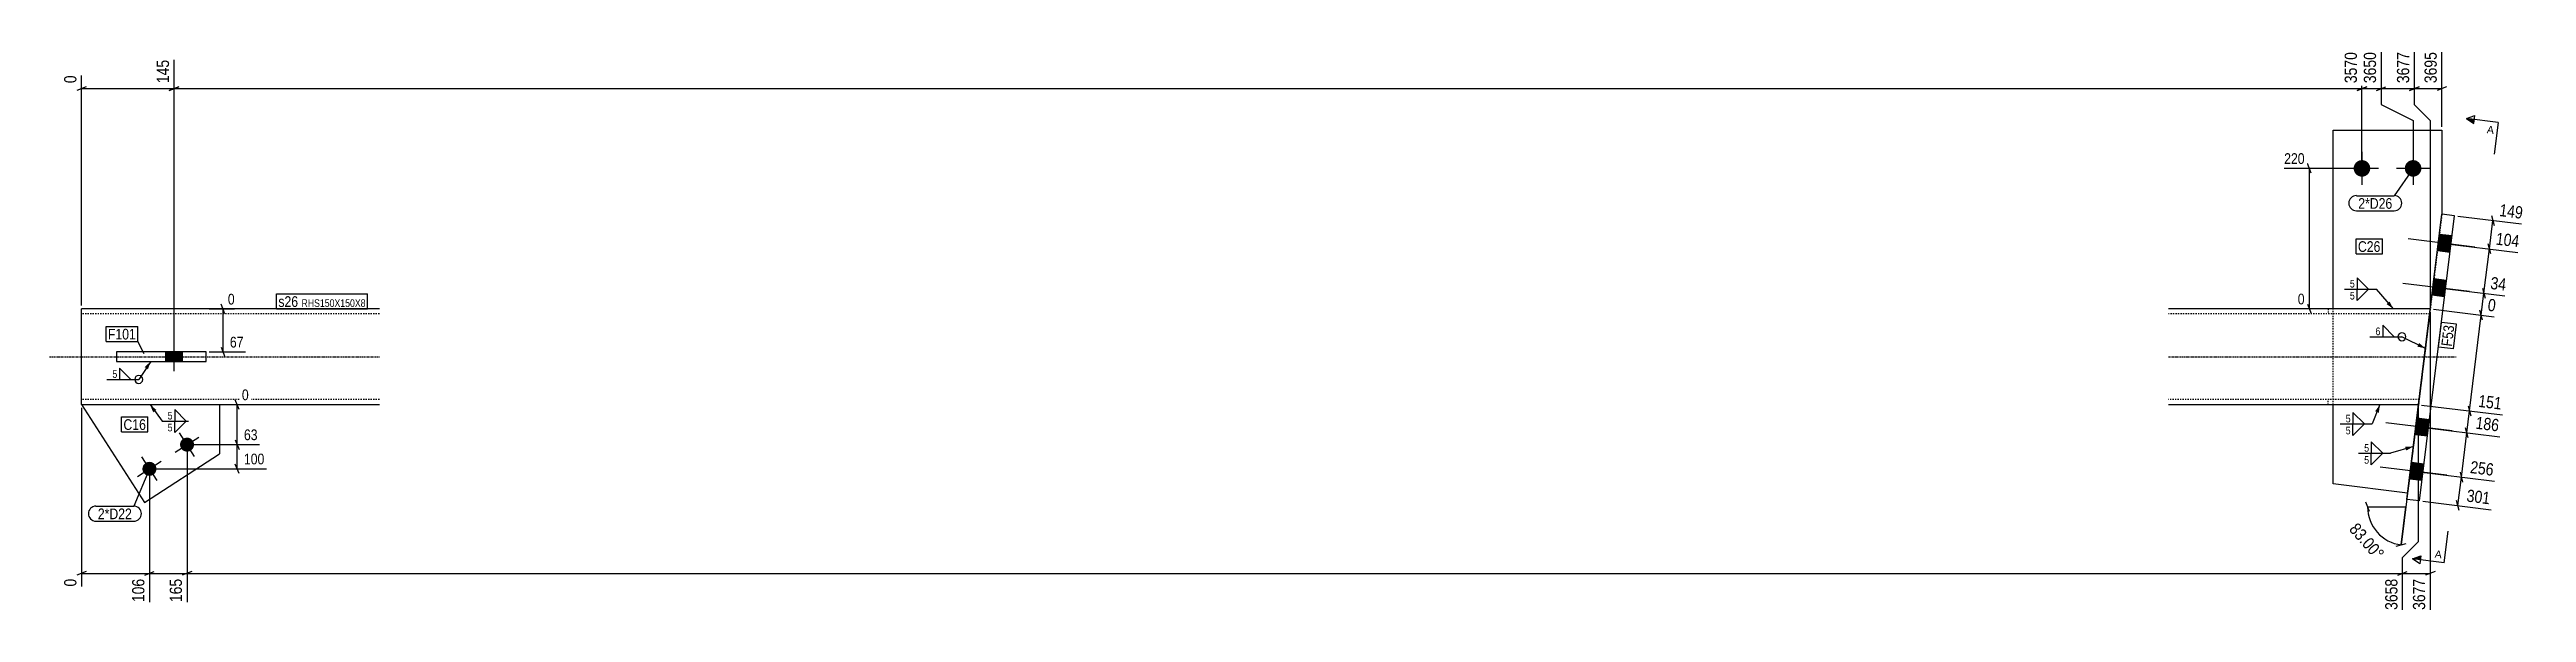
# Model space of a CAD drawing. Header units: millimetres. Extents: x 17 to 27932, y 7 to 1555.
# Drawn here: x 8192 to 12070, y 8 to 890 of the extents above; entities that cross this region are included whole.
import ezdxf

# ---------------------------------------------------------------- set-up
doc = ezdxf.new("R2010")
doc.units = ezdxf.units.MM
doc.linetypes.add('DXK_LINE_DOT2', pattern=[3.9198, 1.9599, -1.9599])
doc.linetypes.add('DXK_LINE_DOT3', pattern=[5.9187, 2.979, -0.9799, 0.9799, -0.9799])
for name, color, linetype in [('MÅLSÆTNING', 7, 'Continuous'), ('STÅL', 7, 'Continuous'), ('TEKST', 7, 'Continuous')]:
    doc.layers.add(name, color=color, linetype=linetype)
doc.styles.add('Arial', font='ARIAL.TTF', dxfattribs={"height": 0.2})
doc.styles.add('Arial Narrow', font='ARIALN.TTF', dxfattribs={"height": 0.2})

msp = doc.modelspace()

# ---------------------------------------------------------------- hatches: boundary and pattern name
at = {"layer": 'STÅL', "linetype": 'Continuous'}
for points in [[(11825.3, 703.5, -1), (11799.3, 703.5, -1)], [(11905.3, 703.5, -1), (11879.3, 703.5, -1)], [(11933.5, 600), (11930.3, 574.2), (11950.2, 571.8), (11953.4, 597.6)], [(11933.5, 600), (11930.3, 574.2), (11950.2, 571.8), (11953.4, 597.6)], [(11925, 530.6), (11921.8, 504.7), (11941.7, 502.3), (11944.8, 528.1)], [(11925, 530.6), (11921.8, 504.7), (11941.7, 502.3), (11944.8, 528.1)], [(8400.3, 416), (8374.3, 416), (8374.3, 401), (8400.3, 401)], [(11898.2, 312.2), (11895, 286.4), (11914.8, 283.9), (11918, 309.8)], [(11898.2, 312.2), (11895, 286.4), (11914.8, 283.9), (11918, 309.8)], [(8398.3, 264.9, -1), (8416.8, 276.8, -1)], [(8339.4, 227, -1), (8357.9, 238.9, -1)], [(11889.6, 242.7), (11886.5, 216.9), (11906.3, 214.5), (11909.5, 240.3)], [(11889.6, 242.7), (11886.5, 216.9), (11906.3, 214.5), (11909.5, 240.3)]]:
    msp.add_hatch(color=96, dxfattribs=at).paths.add_polyline_path(points)
at = {"layer": 'TEKST', "linetype": 'Continuous'}
for color, points in [(3, [(11855.6, 495), (11861.4, 483.5), (11850.9, 490.9)]), (3, [(11901.8, 430), (11911.6, 421.6), (11899, 424.4)]), (3, [(8341.1, 392.3), (8350.6, 401), (8346.3, 388.8)]), (3, [(11832.9, 323.1), (11840.5, 333.5), (11838.7, 320.7)]), (3, [(11879.9, 267.5), (11892.8, 268.1), (11881.7, 261.5)]), (30, [(11904.4, 96.5), (11903.7, 90.3), (11891.3, 91.8)])]:
    msp.add_hatch(color=color, dxfattribs=at).paths.add_polyline_path(points)

# ---------------------------------------------------------------- linework, layer by layer
at = {"layer": 'MÅLSÆTNING', "color": 7, "linetype": 'Continuous'}
for p, q in [((8387.3, 413.5), (8387.3, 873.4)), ((8387.3, 413.5), (8387.3, 873.4)), ((11812.3, 708.5), (11812.3, 885.6)), ((11842.3, 885.6), (11842.3, 803.4)), ((11842.3, 885.6), (11842.3, 803.4)), ((11894.2, 885.6), (11894.2, 803.4)), ((11937.3, 768.5), (11937.3, 885.6)), ((8249.8, 831.4), (8234.8, 825.4)), ((8242.3, 488.5), (8242.3, 849.1)), ((8242.3, 828.4), (8387.3, 828.4)), ((8394.8, 831.4), (8379.8, 825.4)), ((8379.8, 825.4), (8394.8, 831.4)), ((8387.3, 828.4), (11812.3, 828.4)), ((11804.8, 825.4), (11819.8, 831.4)), ((11834.8, 825.4), (11849.8, 831.4)), ((11886.7, 825.4), (11901.7, 831.4)), ((11894.2, 828.4), (11937.3, 828.4)), ((11944.8, 831.4), (11929.8, 825.4)), ((11842.3, 803.4), (11892.3, 778.4)), ((11842.3, 803.4), (11892.3, 778.4)), ((11892.3, 778.4), (11892.3, 708.5)), ((11892.3, 778.4), (11892.3, 708.5)), ((11894.2, 803.4), (11919.2, 778.4)), ((11894.2, 803.4), (11919.2, 778.4)), ((11919.2, 778.4), (11919.2, 488.5)), ((11919.2, 778.4), (11919.2, 488.5)), ((11807.3, 703.5), (11690.5, 703.5)), ((11733, 696), (11727, 711)), ((11730, 483.5), (11730, 703.5)), ((11962.2, 628.7), (12061.9, 616.5)), ((12011.7, 577.3), (12017.2, 622)), ((12015.1, 629.8), (12019.3, 614.2)), ((11936.9, 586.5), (12056.4, 571.8)), ((11936.9, 586.5), (12056.4, 571.8)), ((12013.8, 569.5), (12009.7, 585.1)), ((12013.8, 569.5), (12009.7, 585.1)), ((12003.2, 507.8), (12011.7, 577.3)), ((11928.4, 517), (12035.8, 503.8)), ((12001.1, 515.7), (12005.3, 500)), ((8442.4, 483.3), (8482, 483.3)), ((8466.9, 475.8), (8460.9, 490.8)), ((8463.9, 416), (8463.9, 483.3)), ((11762.3, 483.5), (11711.8, 483.5)), ((11727, 491), (11733, 476)), ((11918.6, 478.5), (11873.8, 113.8)), ((11919.2, 478.5), (11919.2, 12)), ((11924.2, 482.9), (12019.5, 471.1)), ((11980.6, 323.7), (11999, 473.7)), ((12001.1, 465.9), (11996.9, 481.5)), ((8442.3, 416), (8499.1, 416)), ((8460.9, 423.5), (8466.9, 408.5)), ((8242.3, 328.5), (8242.3, 48.6)), ((8463.6, 333.5), (8504.1, 333.5)), ((8488.9, 326), (8482.9, 341)), ((8485.9, 270.9), (8485.9, 333.5)), ((11900.8, 119.3), (11900.8, 328.5)), ((11900.8, 119.3), (11900.8, 328.5)), ((11905.7, 332.9), (12032.5, 317.3)), ((11905.7, 332.9), (12032.5, 317.3)), ((11976.4, 289.5), (11980.6, 323.7)), ((11978.5, 331.5), (11982.6, 315.9)), ((11978.5, 331.5), (11982.6, 315.9)), ((8482.9, 278.4), (8488.9, 263.4)), ((8482.9, 278.4), (8488.9, 263.4)), ((11901.5, 298.7), (12028.3, 283.1)), ((11901.5, 298.7), (12028.3, 283.1)), ((11967.9, 220), (11976.4, 289.5)), ((11978.4, 281.7), (11974.3, 297.3)), ((11978.4, 281.7), (11974.3, 297.3)), ((8353.7, 233), (8531.8, 233)), ((8407.5, 265.9), (8407.5, 24.2)), ((8407.5, 265.9), (8407.5, 24.2)), ((8412.5, 270.9), (8521.1, 270.9)), ((8412.5, 270.9), (8521.1, 270.9)), ((8488.9, 225.5), (8482.9, 240.5)), ((8485.9, 233), (8485.9, 270.9)), ((8348.7, 228), (8348.7, 24.2)), ((8348.7, 228), (8348.7, 24.2)), ((11893, 229.2), (12019.8, 213.6)), ((11893, 229.2), (12019.8, 213.6)), ((11962.4, 175.3), (11967.9, 220)), ((11965.8, 227.8), (11969.9, 212.2)), ((11965.8, 227.8), (11969.9, 212.2)), ((11824.1, 165.9), (11818.1, 180.9)), ((11821.1, 173.4), (11881.1, 173.4)), ((11873.8, 113.8), (11881.1, 173.4)), ((11907.4, 182.1), (12014.3, 169)), ((11964.4, 167.5), (11960.3, 183.2)), ((11875.8, 94.3), (11900.8, 119.3)), ((11875.8, 94.3), (11900.8, 119.3)), ((11866, 111.7), (11881.6, 115.9)), ((11875.8, 12), (11875.8, 94.3)), ((8249.8, 72.3), (8234.8, 66.3)), ((8242.3, 69.3), (8348.7, 69.3)), ((8341.2, 66.3), (8356.2, 72.3)), ((8348.7, 69.3), (8407.5, 69.3)), ((8415, 72.3), (8400, 66.3)), ((8415, 72.3), (8400, 66.3)), ((11875.8, 69.3), (11919.2, 69.3)), ((11926.7, 72.3), (11911.7, 66.3))]:
    msp.add_line(p, q, dxfattribs=at)
msp.add_arc((11881.1, 173.4), 60, 180, 263, dxfattribs=at)
at = {"layer": 'STÅL', "color": 2, "linetype": 'Continuous'}
for p, q in [((11767.3, 483.5), (11767.3, 763.5)), ((11767.3, 763.5), (11937.3, 763.5)), ((11937.3, 763.5), (11937.3, 630.7)), ((11882.6, 185.1), (11937.4, 631.8)), ((11902.4, 182.7), (11957.3, 629.4)), ((11957.3, 629.4), (11937.4, 631.8)), ((8708.6, 483.5), (8242.3, 483.5)), ((8242.3, 463.5), (8242.3, 483.5)), ((11919.2, 483.5), (11509.3, 483.5)), ((8242.3, 353.5), (8242.3, 463.5)), ((8297.3, 416), (8297.3, 401)), ((8437.3, 416), (8297.3, 416)), ((8297.3, 401), (8437.3, 401)), ((8437.3, 401), (8437.3, 416)), ((8242.3, 333.5), (8242.3, 353.5)), ((8242.3, 333.5), (8340.9, 180.4)), ((8242.3, 333.5), (8708.6, 333.5)), ((8458.6, 333.5), (8458.6, 256.2)), ((11509.3, 333.5), (11900.8, 333.5)), ((11767.3, 209.4), (11767.3, 333.5)), ((8340.9, 180.4), (8458.6, 256.2)), ((11883.8, 195.1), (11767.3, 209.4)), ((11902.4, 182.7), (11882.6, 185.1))]:
    msp.add_line(p, q, dxfattribs=at)
at = {"layer": 'STÅL', "color": 96, "linetype": 'Continuous'}
for p, q in [((11838.3, 703.5), (11786.3, 703.5)), ((11812.3, 729.5), (11812.3, 677.5)), ((11918.3, 703.5), (11866.3, 703.5)), ((11892.3, 729.5), (11892.3, 677.5)), ((11989, 580.1), (11884.8, 592.9)), ((11989, 580.1), (11884.8, 592.9)), ((11953.4, 597.6), (11933.5, 600)), ((11953.4, 597.6), (11933.5, 600)), ((11950.2, 571.8), (11930.3, 574.2)), ((11950.2, 571.8), (11930.3, 574.2)), ((11980.5, 510.6), (11876.2, 523.4)), ((11980.5, 510.6), (11876.2, 523.4)), ((11941.7, 502.3), (11921.8, 504.7)), ((11941.7, 502.3), (11921.8, 504.7)), ((11944.8, 528.1), (11925, 530.6)), ((11944.8, 528.1), (11925, 530.6)), ((8374.3, 401), (8374.3, 416)), ((8387.3, 386), (8387.3, 416)), ((8400.3, 401), (8400.3, 416)), ((11918, 309.8), (11898.2, 312.2)), ((11918, 309.8), (11898.2, 312.2)), ((8389, 259), (8426, 282.8)), ((8419.4, 252.4), (8395.6, 289.4)), ((11953.7, 292.3), (11849.4, 305.1)), ((11953.7, 292.3), (11849.4, 305.1)), ((11914.8, 283.9), (11895, 286.4)), ((11914.8, 283.9), (11895, 286.4)), ((8330.2, 221.1), (8367.2, 244.9)), ((8360.6, 214.5), (8336.8, 251.5)), ((11945.1, 222.8), (11840.9, 235.6)), ((11945.1, 222.8), (11840.9, 235.6)), ((11909.5, 240.3), (11889.6, 242.7)), ((11909.5, 240.3), (11889.6, 242.7)), ((11906.3, 214.5), (11886.5, 216.9)), ((11906.3, 214.5), (11886.5, 216.9))]:
    msp.add_line(p, q, dxfattribs=at)
at = {"layer": 'STÅL', "color": 7, "linetype": 'DXK_LINE_DOT2'}
for p, q in [((11937.3, 630.7), (11883.8, 195.1)), ((8708.6, 475.5), (8242.3, 475.5)), ((11918.2, 475.5), (11509.3, 475.5)), ((11759.3, 483.5), (11759.3, 475.5)), ((11767.3, 333.5), (11767.3, 483.5)), ((11919.2, 483.5), (11900.8, 333.5)), ((8242.3, 342.4), (8242.3, 353.5)), ((8242.3, 341.5), (8242.3, 342.4)), ((8708.6, 341.5), (8242.3, 341.5)), ((8242.3, 335), (8242.3, 341.5)), ((8242.3, 333.5), (8458.6, 333.5)), ((11901.8, 341.5), (11509.3, 341.5)), ((11759.3, 333.5), (11759.3, 341.5))]:
    msp.add_line(p, q, dxfattribs=at)
at = {"layer": 'STÅL', "color": 7, "linetype": 'DXK_LINE_DOT3'}
for p, q in [((8192.3, 408.5), (8708.6, 408.5)), ((11509.3, 408.5), (11960, 408.5))]:
    msp.add_line(p, q, dxfattribs=at)
at = {"layer": 'TEKST', "color": 30, "linetype": 'Continuous'}
for p, q in [((11975.9, 781.4), (11987.6, 773.7)), ((11891.3, 91.8), (11904.4, 96.5))]:
    msp.add_line(p, q, dxfattribs=at)
at = {"layer": 'TEKST', "color": 3, "linetype": 'Continuous'}
for p, q in [((11861.4, 483.5), (11834.8, 514.4)), ((11911.6, 421.6), (11874.9, 439.8)), ((8350.6, 401), (8332, 372.9)), ((11840.5, 333.5), (11828.3, 303.2)), ((11892.8, 268.1), (11857.1, 257.3))]:
    msp.add_line(p, q, dxfattribs=at)
for centre, start, end in [((11874.9, 439.8), 90, 270), ((11874.9, 439.8), 270, 90), ((8332, 372.9), 90, 270), ((8332, 372.9), 270, 90)]:
    msp.add_arc(centre, 6.25, start, end, dxfattribs=at)

# ---------------------------------------------------------------- wipeouts: each hides what was drawn before it
at = {"color": 0, "linetype": 'Continuous'}
msp.add_wipeout([(12018.3, 757.3), (12019.8, 769.7), (12008.8, 771.1), (12007.3, 758.7)], dxfattribs=at).dxf.layer = 'TEKST'
at = {"color": 0}
for points in [[(11859.8, 640.2), (11859.8, 657.7), (11806.5, 657.7), (11806.5, 640.2)], [(11841.2, 572.7), (11841.2, 590.2), (11806, 590.2), (11806, 572.7)], [(11802, 515.9), (11802, 530.4), (11792.4, 530.4), (11792.4, 515.9)], [(8327.4, 435.5), (8327.4, 453), (8283.7, 453), (8283.7, 435.5)], [(11842.2, 441.3), (11842.2, 455.8), (11832.5, 455.8), (11832.5, 441.3)], [(11824.4, 258.8), (11824.4, 273.3), (11814.8, 273.3), (11814.8, 258.8)]]:
    msp.add_wipeout(points, dxfattribs=at).dxf.layer = 'TEKST'

# ---------------------------------------------------------------- next in the draw order: hatches: boundary and pattern name
at = {"layer": 'TEKST', "linetype": 'Continuous'}
msp.add_hatch(color=30, dxfattribs=at).paths.add_polyline_path([(11988.3, 779.9), (11987.6, 773.7), (11975.9, 781.4)])

# ---------------------------------------------------------------- next in the draw order: linework, layer by layer
at = {"layer": 'TEKST', "color": 30, "linetype": 'Continuous'}
for p in [(11975.9, 781.4), (11987.6, 773.7)]:
    msp.add_line(p, (11989.1, 786.1), dxfattribs=at)
at = {"layer": 'TEKST', "color": 7, "linetype": 'Continuous'}
for q in [(11975.9, 781.4), (12019.5, 725.7)]:
    msp.add_line((12025.6, 775.3), q, dxfattribs=at)
at = {"layer": 'TEKST', "color": 3, "linetype": 'Continuous'}
for p, q in [((11822.5, 514.4), (11804.6, 532.2)), ((11804.6, 532.2), (11804.6, 514.4)), ((11804.6, 514.4), (11822.5, 514.4)), ((11824.8, 439.8), (11874.9, 439.8)), ((11862.6, 439.8), (11844.7, 457.7)), ((11844.7, 457.7), (11844.7, 439.8)), ((11844.7, 439.8), (11862.6, 439.8)), ((11844.8, 257.3), (11826.9, 275.1)), ((11826.9, 275.1), (11826.9, 257.3)), ((11826.9, 257.3), (11844.8, 257.3))]:
    msp.add_line(p, q, dxfattribs=at)

# ---------------------------------------------------------------- next in the draw order: texts
at = {"layer": 'TEKST', "color": 3, "linetype": 'Continuous', "style": 'Arial'}
msp.add_text('A', height=11.9, rotation=-7.0015, dxfattribs=at).set_placement((12007.3, 758.7))
at = {"layer": 'TEKST', "color": 3, "style": 'Arial Narrow'}
msp.add_text('6', height=11.9, dxfattribs=at).set_placement((11833.5, 442.3))

# ---------------------------------------------------------------- next in the draw order: wipeouts: each hides what was drawn before it
at = {"color": 0, "linetype": 'Continuous'}
for points, layer in [([(8238.3, 853.1), (8210.3, 853.1), (8210.3, 832.9), (8238.3, 832.9)], 'MÅLSÆTNING'), ([(8383.3, 877.4), (8355.3, 877.4), (8355.3, 832.9), (8383.3, 832.9)], 'MÅLSÆTNING'), ([(11808.3, 889.6), (11780.3, 889.6), (11780.3, 832.9), (11808.3, 832.9)], 'MÅLSÆTNING'), ([(11933.3, 889.6), (11905.3, 889.6), (11905.3, 832.9), (11933.3, 832.9)], 'MÅLSÆTNING'), ([(11726, 707), (11726, 731.5), (11687, 731.5), (11687, 707)], 'MÅLSÆTNING'), ([(12066.4, 620), (12069.8, 647.8), (12025.6, 653.2), (12022.2, 625.4)], 'MÅLSÆTNING'), ([(8485.5, 486.8), (8485.5, 511.3), (8467.9, 511.3), (8467.9, 486.8)], 'MÅLSÆTNING'), ([(11726, 487), (11726, 511.5), (11708.3, 511.5), (11708.3, 487)], 'MÅLSÆTNING'), ([(12024, 474.6), (12027.4, 502.4), (12007.4, 504.9), (12003.9, 477.1)], 'MÅLSÆTNING'), ([(8499.4, 419.5), (8499.4, 444), (8471.1, 444), (8471.1, 419.5)], 'MÅLSÆTNING'), ([(8507.6, 337), (8507.6, 361.5), (8489.9, 361.5), (8489.9, 337)], 'MÅLSÆTNING'), ([(12033.4, 321.2), (12036.8, 349), (11992.6, 354.4), (11989.1, 326.6)], 'MÅLSÆTNING'), ([(8521.4, 274.4), (8521.4, 298.9), (8493.1, 298.9), (8493.1, 274.4)], 'MÅLSÆTNING'), ([(12020.6, 217.6), (12024.1, 245.3), (11979.8, 250.8), (11976.4, 223)], 'MÅLSÆTNING'), ([(8238.3, 64.7), (8210.3, 64.7), (8210.3, 44.6), (8238.3, 44.6)], 'MÅLSÆTNING'), ([(11936.7, 92.5), (11938.2, 104.9), (11927.2, 106.3), (11925.7, 93.9)], 'TEKST')]:
    msp.add_wipeout(points, dxfattribs=at).dxf.layer = layer
at = {"color": 0}
for points, layer in [([(11834.1, 82.7), (11855.1, 101.3), (11806.4, 156.3), (11785.4, 137.8)], 'MÅLSÆTNING'), ([(11859.8, 640.2), (11859.8, 657.7), (11806.5, 657.7), (11806.5, 640.2)], 'TEKST'), ([(11841.2, 572.7), (11841.2, 590.2), (11806, 590.2), (11806, 572.7)], 'TEKST'), ([(8581.4, 486.5), (8581.4, 504), (8550.5, 504), (8550.5, 486.5)], 'TEKST'), ([(8327.4, 435.5), (8327.4, 453), (8283.7, 453), (8283.7, 435.5)], 'TEKST'), ([(8299.3, 374.4), (8299.3, 388.9), (8289.7, 388.9), (8289.7, 374.4)], 'TEKST'), ([(8343.2, 293.9), (8343.2, 311.4), (8308, 311.4), (8308, 293.9)], 'TEKST'), ([(8385.8, 309.3), (8385.8, 323.8), (8376.2, 323.8), (8376.2, 309.3)], 'TEKST'), ([(11795.5, 304.7), (11795.5, 319.2), (11785.9, 319.2), (11785.9, 304.7)], 'TEKST'), ([(8321.2, 154.1), (8321.2, 171.6), (8267.9, 171.6), (8267.9, 154.1)], 'TEKST')]:
    msp.add_wipeout(points, dxfattribs=at).dxf.layer = layer

# ---------------------------------------------------------------- next in the draw order: linework, layer by layer
at = {"layer": 'MÅLSÆTNING', "color": 7, "linetype": 'Continuous'}
for p, q in [((11812.3, 708.5), (11812.3, 885.6)), ((11894.2, 885.6), (11894.2, 803.4)), ((11819.8, 831.4), (11804.8, 825.4)), ((11812.3, 828.4), (11842.3, 828.4)), ((11842.3, 828.4), (11894.2, 828.4)), ((11901.7, 831.4), (11886.7, 825.4)), ((11928.4, 517), (12035.8, 503.8)), ((11999, 473.7), (12003.2, 507.8)), ((12001.1, 515.7), (12005.3, 500)), ((11924.2, 482.9), (12019.5, 471.1)), ((12001.1, 465.9), (11996.9, 481.5)), ((11868.3, 66.3), (11883.3, 72.3))]:
    msp.add_line(p, q, dxfattribs=at)
at = {"layer": 'TEKST', "color": 7, "linetype": 'Continuous'}
for p, q in [((11892.3, 703.5), (11862.8, 660.7)), ((11803.5, 660.7), (11862.8, 660.7)), ((11803.5, 637.2), (11862.8, 637.2)), ((11803, 593.2), (11844.2, 593.2)), ((11803, 569.7), (11803, 593.2)), ((11844.2, 569.7), (11844.2, 593.2)), ((11803, 569.7), (11844.2, 569.7)), ((8280.7, 456), (8330.4, 456)), ((8280.7, 432.5), (8280.7, 456)), ((8280.7, 432.5), (8330.4, 432.5)), ((8330.4, 432.5), (8330.4, 456)), ((8340.2, 413.3), (8330.4, 432.5)), ((11940.9, 85.7), (11947, 135.3)), ((11940.9, 85.7), (11891.3, 91.8))]:
    msp.add_line(p, q, dxfattribs=at)
at = {"layer": 'TEKST', "color": 3, "linetype": 'Continuous'}
for p, q in [((8319.7, 372.9), (8301.8, 390.7)), ((8301.8, 390.7), (8301.8, 372.9)), ((8281.9, 372.9), (8332, 372.9)), ((8301.8, 372.9), (8319.7, 372.9)), ((8406.2, 307.8), (8388.4, 325.7)), ((8388.4, 325.7), (8388.4, 307.8)), ((11816, 303.2), (11798.1, 321.1)), ((11798.1, 321.1), (11798.1, 303.2)), ((8388.4, 307.8), (8406.2, 307.8)), ((11798.1, 303.2), (11816, 303.2))]:
    msp.add_line(p, q, dxfattribs=at)
at = {"layer": 'TEKST', "color": 7, "linetype": 'Continuous'}
for centre, start, end in [((11803.5, 649), 90, 270), ((11862.8, 649), 270, 90)]:
    msp.add_arc(centre, 11.8, start, end, dxfattribs=at)

# ---------------------------------------------------------------- next in the draw order: texts
at = {"layer": 'MÅLSÆTNING', "color": 3, "linetype": 'Continuous', "style": 'Arial Narrow'}
for s, height, rotation, p in [('145', 19.09, 90.0002, (8379.3, 836.9)), ('3570', 19.09, 90.0002, (11804.3, 836.9)), ('3695', 19.09, 90.0002, (11929.3, 836.9)), ('0', 19.1, 90.0002, (8234.3, 836.9)), ('149', 19.09, -7.0015, (12026.6, 628.9)), ('0', 19.1, -7.0015, (12008.4, 480.6)), ('151', 19.09, -7.0015, (11993.6, 330.1)), ('0', 19.1, 90.0002, (8234.3, 48.6))]:
    msp.add_text(s, height=height, rotation=rotation, dxfattribs=at).set_placement(p)
for s, p in [('220', (11690.5, 710.5)), ('0', (8471.4, 490.3)), ('0', (11711.8, 490.5)), ('67', (8474.6, 423)), ('0', (8493.4, 340.5))]:
    msp.add_text(s, height=16.7, dxfattribs=at).set_placement(p)
at = {"layer": 'MÅLSÆTNING', "color": 3, "style": 'Arial Narrow'}
msp.add_text('83.00°', height=19.09, rotation=-48.5009, dxfattribs=at).set_placement((11791.1, 137.4))
at = {"layer": 'TEKST', "color": 3, "style": 'Arial Narrow'}
for s, height, p in [('2*D26', 16.7, (11806.5, 640.2)), ('C26', 16.7, (11806, 572.7)), ('F101', 16.7, (8283.7, 435.5)), ('5', 11.9, (8290.7, 375.4))]:
    msp.add_text(s, height=height, dxfattribs=at).set_placement(p)
at = {"layer": 'TEKST', "color": 3, "linetype": 'Continuous', "style": 'Arial'}
msp.add_text('A', height=11.9, rotation=-7.0015, dxfattribs=at).set_placement((11925.7, 93.9))

# ---------------------------------------------------------------- next in the draw order: wipeouts: each hides what was drawn before it
at = {"color": 0, "linetype": 'Continuous'}
for points, layer in [([(8532.1, 236.5), (8532.1, 261), (8493.1, 261), (8493.1, 236.5)], 'MÅLSÆTNING'), ([(12015.2, 172.9), (12018.6, 200.7), (11974.3, 206.1), (11970.9, 178.3)], 'MÅLSÆTNING'), ([(11802, 497.1), (11802, 511.6), (11792.4, 511.6), (11792.4, 497.1)], 'TEKST'), ([(11824.4, 240), (11824.4, 254.5), (11814.8, 254.5), (11814.8, 240)], 'TEKST')]:
    msp.add_wipeout(points, dxfattribs=at).dxf.layer = layer
at = {"color": 0}
for points in [[(8581.4, 486.5), (8581.4, 504), (8550.5, 504), (8550.5, 486.5)], [(8343.2, 293.9), (8343.2, 311.4), (8308, 311.4), (8308, 293.9)], [(8321.2, 154.1), (8321.2, 171.6), (8267.9, 171.6), (8267.9, 154.1)]]:
    msp.add_wipeout(points, dxfattribs=at).dxf.layer = 'TEKST'

# ---------------------------------------------------------------- next in the draw order: linework, layer by layer
at = {"layer": 'TEKST', "color": 7, "linetype": 'Continuous'}
for p, q in [((8547.5, 483.5), (8547.5, 507)), ((8305, 314.4), (8346.2, 314.4)), ((8305, 290.9), (8305, 314.4)), ((8346.2, 290.9), (8346.2, 314.4)), ((8305, 290.9), (8346.2, 290.9)), ((8348.7, 233), (8324.2, 174.6)), ((8264.9, 174.6), (8324.2, 174.6)), ((8264.9, 151.1), (8324.2, 151.1))]:
    msp.add_line(p, q, dxfattribs=at)
at = {"layer": 'TEKST', "color": 3, "linetype": 'Continuous'}
for p, q in [((11784.7, 514.4), (11834.8, 514.4)), ((11804.6, 514.4), (11822.5, 514.4)), ((11822.5, 514.4), (11804.6, 496.5)), ((11804.6, 496.5), (11804.6, 514.4)), ((11807, 257.3), (11857.1, 257.3)), ((11826.9, 257.3), (11844.8, 257.3)), ((11844.8, 257.3), (11826.9, 239.4)), ((11826.9, 239.4), (11826.9, 257.3))]:
    msp.add_line(p, q, dxfattribs=at)
at = {"layer": 'TEKST', "color": 7, "linetype": 'Continuous'}
for centre, start, end in [((8264.9, 162.8), 90, 270), ((8324.2, 162.8), 270, 90)]:
    msp.add_arc(centre, 11.8, start, end, dxfattribs=at)

# ---------------------------------------------------------------- next in the draw order: texts
at = {"layer": 'MÅLSÆTNING', "color": 3, "linetype": 'Continuous', "style": 'Arial Narrow'}
for s, p in [('63', (8496.6, 277.9)), ('100', (8496.6, 240))]:
    msp.add_text(s, height=16.7, dxfattribs=at).set_placement(p)
for s, p in [('256', (11980.9, 226.5)), ('301', (11975.4, 181.8))]:
    msp.add_text(s, height=19.09, rotation=-7.0015, dxfattribs=at).set_placement(p)
at = {"layer": 'TEKST', "color": 3, "style": 'Arial Narrow'}
for s, height, p in [('5', 11.9, (11793.4, 516.9)), ('C16', 16.7, (8308, 293.9)), ('5', 11.9, (11815.8, 259.8)), ('2*D22', 16.7, (8267.9, 154.1))]:
    msp.add_text(s, height=height, dxfattribs=at).set_placement(p)
at = {"layer": 'TEKST', "color": 3, "linetype": 'Continuous', "style": 'Arial Narrow'}
for p in [(11793.4, 498.1), (11815.8, 241)]:
    msp.add_text('5', height=11.9, dxfattribs=at).set_placement(p)

# ---------------------------------------------------------------- next in the draw order: wipeouts: each hides what was drawn before it
at = {"color": 0, "linetype": 'Continuous'}
for points, layer in [([(11890.2, 889.6), (11862.2, 889.6), (11862.2, 832.9), (11890.2, 832.9)], 'MÅLSÆTNING'), ([(12060.9, 575.3), (12064.3, 603.1), (12020.1, 608.5), (12016.7, 580.7)], 'MÅLSÆTNING'), ([(12040.3, 507.3), (12043.7, 535.1), (12011.6, 539.1), (12008.1, 511.3)], 'MÅLSÆTNING'), ([(12029.2, 287), (12032.6, 314.8), (11988.4, 320.3), (11985, 292.5)], 'MÅLSÆTNING'), ([(11915.2, 64.7), (11887.2, 64.7), (11887.2, 8), (11915.2, 8)], 'MÅLSÆTNING'), ([(8385.8, 290.6), (8385.8, 305.1), (8376.2, 305.1), (8376.2, 290.6)], 'TEKST'), ([(11795.5, 286), (11795.5, 300.5), (11785.9, 300.5), (11785.9, 286)], 'TEKST')]:
    msp.add_wipeout(points, dxfattribs=at).dxf.layer = layer
at = {"color": 0}
for points in [[(8687.2, 486.5), (8687.2, 499), (8586.7, 499), (8586.7, 486.5)], [(11956.9, 456.8), (11939.6, 458.9), (11935.5, 426.1), (11952.9, 424)]]:
    msp.add_wipeout(points, dxfattribs=at).dxf.layer = 'TEKST'

# ---------------------------------------------------------------- next in the draw order: hatches: boundary and pattern name
at = {"layer": 'TEKST', "linetype": 'Continuous'}
msp.add_hatch(color=3, dxfattribs=at).paths.add_polyline_path([(8354.5, 321.5), (8349.6, 333.5), (8359.5, 325.2)])

# ---------------------------------------------------------------- next in the draw order: linework, layer by layer
at = {"layer": 'MÅLSÆTNING', "color": 7, "linetype": 'Continuous'}
for p, q in [((11834.8, 825.4), (11849.8, 831.4)), ((11875.8, 12), (11875.8, 94.3)), ((8407.5, 69.3), (11875.8, 69.3)), ((11868.3, 66.3), (11883.3, 72.3))]:
    msp.add_line(p, q, dxfattribs=at)
at = {"layer": 'TEKST', "color": 3, "linetype": 'Continuous'}
for p, q in [((8349.6, 333.5), (8368.4, 307.8)), ((8368.4, 307.8), (8409.8, 307.8)), ((8388.4, 307.8), (8406.2, 307.8)), ((8406.2, 307.8), (8388.4, 289.9)), ((8388.4, 289.9), (8388.4, 307.8)), ((11778.2, 303.2), (11828.3, 303.2)), ((11798.1, 303.2), (11816, 303.2)), ((11816, 303.2), (11798.1, 285.3)), ((11798.1, 285.3), (11798.1, 303.2))]:
    msp.add_line(p, q, dxfattribs=at)
at = {"layer": 'TEKST', "color": 30, "linetype": 'Continuous'}
for p, q in [((11902.9, 84.1), (11891.3, 91.8)), ((11904.4, 96.5), (11902.9, 84.1))]:
    msp.add_line(p, q, dxfattribs=at)

# ---------------------------------------------------------------- next in the draw order: texts
at = {"layer": 'MÅLSÆTNING', "color": 3, "linetype": 'Continuous', "style": 'Arial Narrow'}
for s, rotation, p in [('3677', 90.0002, (11886.2, 836.9)), ('104', -7.0015, (12021.1, 584.2)), ('34', -7.0015, (12012.6, 514.8)), ('186', -7.0015, (11989.4, 295.9)), ('3677', 90.0002, (11911.2, 12))]:
    msp.add_text(s, height=19.09, rotation=rotation, dxfattribs=at).set_placement(p)
at = {"layer": 'TEKST', "color": 3, "style": 'Arial Narrow'}
for p in [(8377.2, 310.3), (11786.9, 305.7)]:
    msp.add_text('5', height=11.9, dxfattribs=at).set_placement(p)
at = {"layer": 'TEKST', "color": 3, "linetype": 'Continuous', "style": 'Arial Narrow'}
for p in [(8377.2, 291.6), (11786.9, 287)]:
    msp.add_text('5', height=11.9, dxfattribs=at).set_placement(p)

# ---------------------------------------------------------------- next in the draw order: wipeouts: each hides what was drawn before it
at = {"color": 0}
for points in [[(8687.2, 486.5), (8687.2, 499), (8586.7, 499), (8586.7, 486.5)], [(11956.9, 456.8), (11939.6, 458.9), (11935.5, 426.1), (11952.9, 424)]]:
    msp.add_wipeout(points, dxfattribs=at).dxf.layer = 'TEKST'

# ---------------------------------------------------------------- next in the draw order: linework, layer by layer
at = {"layer": 'TEKST', "color": 7, "linetype": 'Continuous'}
for p, q in [((8547.5, 507), (8690.2, 507)), ((8690.2, 483.5), (8690.2, 507)), ((8547.5, 483.5), (8690.2, 483.5)), ((11932.2, 423.5), (11937, 462.3)), ((11960.3, 459.4), (11937, 462.3)), ((11955.5, 420.7), (11960.3, 459.4)), ((11955.5, 420.7), (11932.2, 423.5))]:
    msp.add_line(p, q, dxfattribs=at)

# ---------------------------------------------------------------- next in the draw order: texts
at = {"layer": 'TEKST', "color": 3, "style": 'Arial Narrow'}
for s, height, p in [('s26', 16.7, (8550.5, 486.5)), ('RHS150X150X8', 11.93, (8586.7, 486.5))]:
    msp.add_text(s, height=height, dxfattribs=at).set_placement(p)
msp.add_text('F53', height=16.7, rotation=82.9987, dxfattribs=at).set_placement((11952.9, 424))

# ---------------------------------------------------------------- next in the draw order: wipeouts: each hides what was drawn before it
at = {"color": 0, "linetype": 'Continuous'}
for points in [[(11838.3, 889.6), (11810.3, 889.6), (11810.3, 832.9), (11838.3, 832.9)], [(8403.5, 64.7), (8375.5, 64.7), (8375.5, 20.2), (8403.5, 20.2)], [(11871.8, 64.7), (11843.8, 64.7), (11843.8, 8), (11871.8, 8)]]:
    msp.add_wipeout(points, dxfattribs=at).dxf.layer = 'MÅLSÆTNING'

# ---------------------------------------------------------------- next in the draw order: linework, layer by layer
at = {"layer": 'MÅLSÆTNING', "color": 7, "linetype": 'Continuous'}
msp.add_line((8341.2, 66.3), (8356.2, 72.3), dxfattribs=at)

# ---------------------------------------------------------------- next in the draw order: texts
at = {"layer": 'MÅLSÆTNING', "color": 3, "linetype": 'Continuous', "style": 'Arial Narrow'}
for s, p in [('3650', (11834.3, 836.9)), ('165', (8399.5, 24.2)), ('3658', (11867.8, 12))]:
    msp.add_text(s, height=19.09, rotation=90.0002, dxfattribs=at).set_placement(p)

# ---------------------------------------------------------------- next in the draw order: wipeouts: each hides what was drawn before it
at = {"color": 0, "linetype": 'Continuous'}
msp.add_wipeout([(8344.7, 64.7), (8316.7, 64.7), (8316.7, 20.2), (8344.7, 20.2)], dxfattribs=at).dxf.layer = 'MÅLSÆTNING'

# ---------------------------------------------------------------- next in the draw order: texts
at = {"layer": 'MÅLSÆTNING', "color": 3, "linetype": 'Continuous', "style": 'Arial Narrow'}
msp.add_text('106', height=19.09, rotation=90.0002, dxfattribs=at).set_placement((8340.7, 24.2))

doc.saveas('drawing.dxf')
